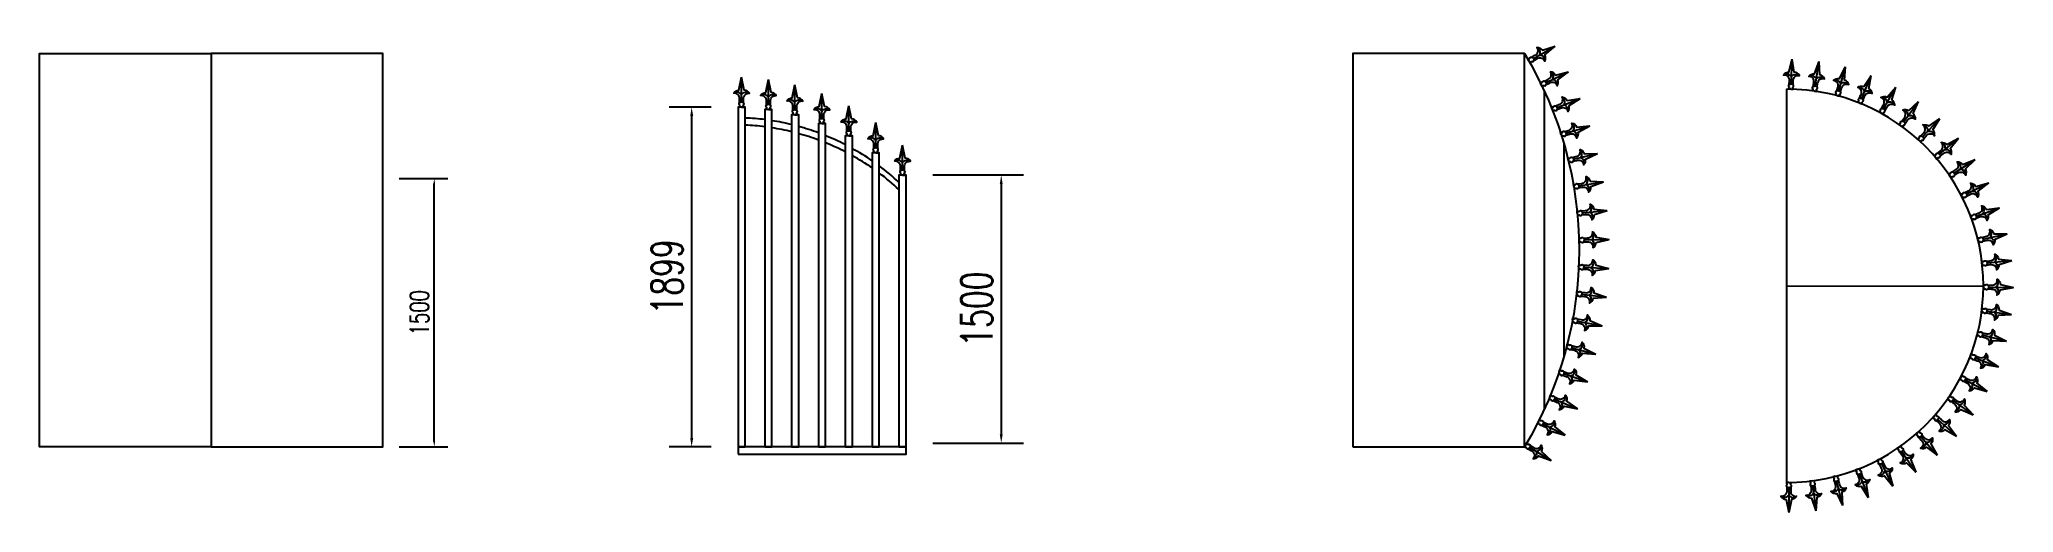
# Model space of a CAD drawing. Header units: millimetres. Extents: x -1461755 to -1310892, y 1449272 to 1531173.
# Drawn here: x -1375509 to -1364472, y 1467707 to 1470353 of the extents above; entities that cross this region are included whole.
import ezdxf

# ---------------------------------------------------------------- set-up
doc = ezdxf.new("R2010")
doc.units = ezdxf.units.MM
doc.header["$LTSCALE"] = 10
doc.layers.get('DEFPOINTS').update_dxf_attribs({"linetype": 'CONTINUOUS'})
doc.layers.add('W-FLOAT_BOWL浮筒', color=253, linetype='CONTINUOUS')
doc.styles.add('STANDARD_T3', font='simplex.shx', dxfattribs={"width": 0.7, "bigfont": 'gbcbig.shx'})
doc.dimstyles.new('W&&30', dxfattribs={"dimtxt": 105, "dimasz": 30, "dimexe": 75, "dimexo": 90, "dimgap": 30, "dimtad": 1, "dimdec": 0, "dimzin": 0, "dimdsep": 46, "dimtxsty": 'STANDARD_T3', "dimcen": 0.09, "dimclrd": 1, "dimclre": 1, "dimclrt": 7, "dimazin": 2, "dimtfac": 1, "dimtdec": 0, "dimtix": 1, "dimtmove": 2, "dimatfit": 3, "dimfxl": 100, "dimtolj": 1, "dimtzin": 0, "dimarcsym": 0})
doc.dimstyles.new('W&&50', dxfattribs={"dimtxt": 175, "dimasz": 50, "dimexe": 125, "dimexo": 150, "dimgap": 50, "dimtad": 1, "dimdec": 0, "dimzin": 0, "dimdsep": 46, "dimtxsty": 'STANDARD_T3', "dimcen": 0.09, "dimclrd": 1, "dimclre": 1, "dimclrt": 7, "dimazin": 2, "dimtfac": 1, "dimtdec": 0, "dimtix": 1, "dimtmove": 2, "dimatfit": 3, "dimfxl": 100, "dimtolj": 1, "dimtzin": 0, "dimarcsym": 0})

msp = doc.modelspace()

# ---------------------------------------------------------------- blocks, each defined once
blk = doc.blocks.new('尖刺')
at = {"layer": 'W-FLOAT_BOWL浮筒'}
for points in [[(0, 0), (-12, 0), (-12, 6, 0.7082), (-11, 12, -0.450984), (-11, 25), (-11, 45, 0.248385), (-21, 71, 0.210474), (-44, 77, -0.262058), (-15, 95), (0, 168)], [(0, 0), (12, 0), (12, 6, -0.7082), (11, 12, 0.450984), (11, 25), (11, 45, -0.248385), (21, 71, -0.210474), (44, 77, 0.262058), (15, 95), (0, 168)], [(0, 70, 0.41996), (-44, 77)], [(-11, 25, -0.378672), (11, 25)], [(0, 70, -0.41996), (44, 77)]]:
    blk.add_lwpolyline(points, format="xyb", dxfattribs=at)
blk.add_lwpolyline([(0, 29), (0, 168)], dxfattribs=at)
blk = doc.blocks.new('*U174')
at = {"layer": 'W-FLOAT_BOWL浮筒', "rotation": 179.9999999913761}
blk.add_blockref('尖刺', (12, 0), dxfattribs=at)
blk = doc.blocks.new('*U175')
at = {"layer": 'W-FLOAT_BOWL浮筒', "color": 0, "linetype": 'ByBlock', "lineweight": -2, "transparency": 16777216}
for p, rotation in [((-1367176, 1470222), 119.4009731607684), ((-1367107, 1470089), 115.3706447427107), ((-1367047, 1469951), 111.340316324653), ((-1366998, 1469809), 107.3099879065955), ((-1366958, 1469665), 103.2796594885378), ((-1366929, 1469518), 99.24933107048004), ((-1366910, 1469369), 95.21900265242242), ((-1366901, 1469219), 91.18867423436478), ((-1366904, 1469069), 87.15834581630716), ((-1366916, 1468920), 83.12801739824953), ((-1366940, 1468772), 79.0976889801918), ((-1366973, 1468625), 75.06736056213408), ((-1367017, 1468482), 71.03703214407635), ((-1367070, 1468342), 67.00670372601881), ((-1367134, 1468206), 62.97637530796118), ((-1367207, 1468075), 58.94604688990357)]:
    blk.add_blockref('*U174', p, dxfattribs=dict(at, rotation=rotation))
blk = doc.blocks.new('*U180')
at = {"layer": 'W-FLOAT_BOWL浮筒', "rotation": 179.9999999987751}
blk.add_blockref('尖刺', (12, 0), dxfattribs=at)
blk = doc.blocks.new('*U181')
at = {"layer": 'W-FLOAT_BOWL浮筒', "color": 0, "linetype": 'ByBlock', "lineweight": -2, "transparency": 16777216}
for p, rotation in [((-1365704, 1470075), 178.0867433369491), ((-1365573, 1470062), 171.237253208605), ((-1365445, 1470035), 164.3877630802607), ((-1365321, 1469992), 157.5382729519165), ((-1365202, 1469934), 150.6887828235723), ((-1365092, 1469863), 143.839292695228), ((-1364990, 1469780), 136.9898025668838), ((-1364900, 1469684), 130.1403124385397), ((-1364821, 1469579), 123.2908223101955), ((-1364756, 1469465), 116.4413321818513), ((-1364704, 1469344), 109.5918420535071), ((-1364668, 1469218), 102.7423519251629), ((-1364647, 1469088), 95.89286179681868), ((-1364641, 1468957), 89.04337166847456), ((-1364651, 1468826), 82.19388154013043), ((-1364677, 1468697), 75.34439141178632), ((-1364717, 1468572), 68.49490128344208), ((-1364773, 1468453), 61.6454111550979), ((-1364842, 1468341), 54.79592102675362), ((-1365018, 1468146), 41.09694077006512), ((-1364924, 1468238), 47.94643089840939), ((-1365122, 1468066), 34.2474506417208), ((-1365355, 1467945), 20.5484703850324), ((-1365235, 1467999), 27.39796051337663), ((-1365610, 1467883), 6.849490128344069), ((-1365480, 1467907), 13.69898025668826)]:
    blk.add_blockref('*U180', p, dxfattribs=dict(at, rotation=rotation))
blk.add_blockref('*U180', (-1365741, 1467875), dxfattribs=at)
blk = doc.blocks.new('*D182')
at = {"layer": 'DEFPOINTS', "color": 0, "transparency": 16777216}
for p in [(-1373589, 1469575), (-1373302, 1469575), (-1373589, 1468075)]:
    blk.add_point(p, dxfattribs=at)
at = {"layer": 'W-FLOAT_BOWL浮筒', "color": 1, "lineweight": -2, "transparency": 16777216}
for p, q in [((-1373499, 1469575), (-1373227, 1469575)), ((-1373302, 1468105), (-1373302, 1469545)), ((-1373499, 1468075), (-1373227, 1468075))]:
    blk.add_line(p, q, dxfattribs=at)
at = {"layer": 'W-FLOAT_BOWL浮筒', "color": 1, "transparency": 16777216}
for points in [[(-1373307, 1469545), (-1373297, 1469545), (-1373302, 1469575)], [(-1373307, 1468105), (-1373297, 1468105), (-1373302, 1468075)]]:
    blk.add_solid(points, dxfattribs=at)
at = {"layer": 'W-FLOAT_BOWL浮筒', "color": 7, "transparency": 16777216, "insert": (-1373385, 1468825), "char_height": 105, "attachment_point": 5, "rotation": 90, "style": 'STANDARD_T3'}
blk.add_mtext('\\A1;1500', dxfattribs=at)
blk = doc.blocks.new('*D194')
at = {"layer": 'DEFPOINTS', "color": 0, "transparency": 16777216}
for p in [(-1370664, 1469595), (-1370664, 1468095), (-1370132, 1468095)]:
    blk.add_point(p, dxfattribs=at)
at = {"layer": 'W-FLOAT_BOWL浮筒', "color": 1, "lineweight": -2, "transparency": 16777216}
for p, q in [((-1370514, 1469595), (-1370007, 1469595)), ((-1370132, 1469545), (-1370132, 1468145)), ((-1370514, 1468095), (-1370007, 1468095))]:
    blk.add_line(p, q, dxfattribs=at)
at = {"layer": 'W-FLOAT_BOWL浮筒', "color": 1, "transparency": 16777216}
for points in [[(-1370140, 1469545), (-1370124, 1469545), (-1370132, 1469595)], [(-1370140, 1468145), (-1370124, 1468145), (-1370132, 1468095)]]:
    blk.add_solid(points, dxfattribs=at)
at = {"layer": 'W-FLOAT_BOWL浮筒', "color": 7, "transparency": 16777216, "insert": (-1370269, 1468845), "char_height": 175, "attachment_point": 5, "rotation": 90, "style": 'STANDARD_T3'}
blk.add_mtext('\\A1;1500', dxfattribs=at)
blk = doc.blocks.new('*D195')
at = {"layer": 'DEFPOINTS', "color": 0, "transparency": 16777216}
for p in [(-1371604, 1469974), (-1371863, 1468075), (-1371604, 1468075)]:
    blk.add_point(p, dxfattribs=at)
at = {"layer": 'W-FLOAT_BOWL浮筒', "color": 1, "lineweight": -2, "transparency": 16777216}
for p, q in [((-1371754, 1469974), (-1371988, 1469974)), ((-1371863, 1469924), (-1371863, 1468125)), ((-1371754, 1468075), (-1371988, 1468075))]:
    blk.add_line(p, q, dxfattribs=at)
at = {"layer": 'W-FLOAT_BOWL浮筒', "color": 1, "transparency": 16777216}
for points in [[(-1371871, 1469924), (-1371854, 1469924), (-1371863, 1469974)], [(-1371871, 1468125), (-1371854, 1468125), (-1371863, 1468075)]]:
    blk.add_solid(points, dxfattribs=at)
at = {"layer": 'W-FLOAT_BOWL浮筒', "color": 7, "transparency": 16777216, "insert": (-1372000, 1469025), "char_height": 175, "attachment_point": 5, "rotation": 90, "style": 'STANDARD_T3'}
blk.add_mtext('\\A1;1899', dxfattribs=at)
blk = doc.blocks.new('*U198')
at = {"layer": 'W-FLOAT_BOWL浮筒'}
for points in [[(-470, -1034), (-430, -1034), (-430, 866), (-470, 866)], [(-320, -1034), (-280, -1034), (-280, 853), (-320, 853)], [(-170, -1034), (-130, -1034), (-130, 823), (-170, 823)], [(-20, -1034), (20, -1034), (20, 774), (-20, 774)], [(130, -1034), (170, -1034), (170, 705), (130, 705)], [(280, -1034), (320, -1034), (320, 611), (280, 611)], [(430, -1034), (470, -1034), (470, 486), (430, 486)]]:
    blk.add_lwpolyline(points, close=True, dxfattribs=at)
for p in [(-450, 866), (-300, 853), (-152, 823), (-1, 774), (150, 705), (300, 611), (450, 486)]:
    blk.add_blockref('尖刺', p, dxfattribs=at)
blk = doc.blocks.new('*U199')
at = {"layer": 'W-FLOAT_BOWL浮筒', "color": 0, "linetype": 'ByBlock', "lineweight": -2, "transparency": 16777216}
blk.add_blockref('*U198', (0, 0), dxfattribs=at)
blk = doc.blocks.new('*U196')
at = {"layer": 'W-FLOAT_BOWL浮筒'}
for points in [[(-320, 816, 0.020423), (-430, 825, 0.020423)], [(-320, 776, 0.020423), (-430, 785, 0.020423)], [(-170, 788, 0.020752), (-280, 810, 0.020752)], [(-20, 742, 0.021384), (-130, 777, 0.021384)], [(-170, 748, 0.020752), (-280, 770, 0.020752)], [(-20, 702, 0.021384), (-130, 737, 0.021384)], [(130, 676, 0.022405), (20, 726, 0.022405)], [(130, 636, 0.022405), (20, 686, 0.022405)], [(280, 586, 0.02399), (170, 654, 0.02399)], [(280, 546, 0.02399), (170, 614, 0.02399)], [(430, 465, 0.02651), (320, 557, 0.02651)], [(430, 425, 0.02651), (320, 517, 0.02651)]]:
    blk.add_lwpolyline(points, format="xyb", dxfattribs=at)
blk.add_lwpolyline([(-470, -1054), (470, -1054), (470, -1014), (-470, -1014)], close=True, dxfattribs=at)
blk.add_blockref('*U199', (0, 20), dxfattribs=at)
blk = doc.blocks.new('*U197')
at = {"layer": 'W-FLOAT_BOWL浮筒', "color": 0, "linetype": 'ByBlock', "lineweight": -2, "transparency": 16777216}
blk.add_blockref('*U196', (0, 0), dxfattribs=at)

# ---------------------------------------------------------------- dimensions: what is measured, and where the dimension line sits
at = {"layer": 'W-FLOAT_BOWL浮筒'}
for base, p1, p2, dimstyle, picture, middle in [((-1371862.7632, 1468074.9447), (-1371603.692, 1469974.3529), (-1371603.692, 1468074.9447), 'W&&50', '*D195', (-1372000.2632, 1469024.6488)), ((-1373302.2, 1469575.3), (-1373589.3, 1468074.9), (-1373589.3, 1469575.3), 'W&&30', '*D182', (-1373384.7, 1468825.1)), ((-1370132, 1468094.9), (-1370663.7, 1469594.7), (-1370663.7, 1468094.9), 'W&&50', '*D194', (-1370269.5, 1468844.8))]:
    dim = msp.add_linear_dim(base=base, p1=p1, p2=p2, angle=90, dimstyle=dimstyle, dxfattribs=at)
    dim.commit()
    dim.dimension.update_dxf_attribs({"geometry": picture, "text_midpoint": middle})

# ---------------------------------------------------------------- linework, layer by layer
at = {"layer": 'W-FLOAT_BOWL浮筒'}
msp.add_line((-1365740.8, 1468975.3), (-1364640.8, 1468973.8), dxfattribs=at)
for points in [[(-1374549.3, 1468074.9), (-1375509.3, 1468074.9), (-1375509.3, 1470274.9), (-1374549.3, 1470274.9)], [(-1374549.3, 1468074.9), (-1373589.3, 1468074.9), (-1373589.3, 1470274.9), (-1374549.3, 1470274.9)], [(-1368166.7, 1468074.9), (-1367206.7, 1468074.9), (-1367206.7, 1470274.9), (-1368166.7, 1470274.9)]]:
    msp.add_lwpolyline(points, close=True, dxfattribs=at)
for points in [[(-1367206.7, 1470274.9, -0.2778317), (-1367206.7, 1468074.9)], [(-1365740.8, 1467875.3, 1), (-1365740.8, 1470075.3)]]:
    msp.add_lwpolyline(points, format="xyb", dxfattribs=at)
for points in [[(-1367096.7, 1470067.1), (-1367096.7, 1468282.8)], [(-1365740.8, 1470075.3), (-1365740.8, 1467875.3)], [(-1366986.7, 1469773.1), (-1366986.7, 1468576.8)]]:
    msp.add_lwpolyline(points, dxfattribs=at)

# ---------------------------------------------------------------- block references
for name, p in [('*U175', (0, 0)), ('*U181', (0, 0)), ('*U197', (-1371133.7, 1469088.6))]:
    msp.add_blockref(name, p, dxfattribs=at)

msp.set_redraw_order([(e.dxf.handle, doc.entitydb.next_handle()) for e in msp.query("TEXT MTEXT ATTDEF DIMENSION ARC_DIMENSION")])  # texts and dimensions are drawn at this point

doc.saveas('drawing.dxf')
